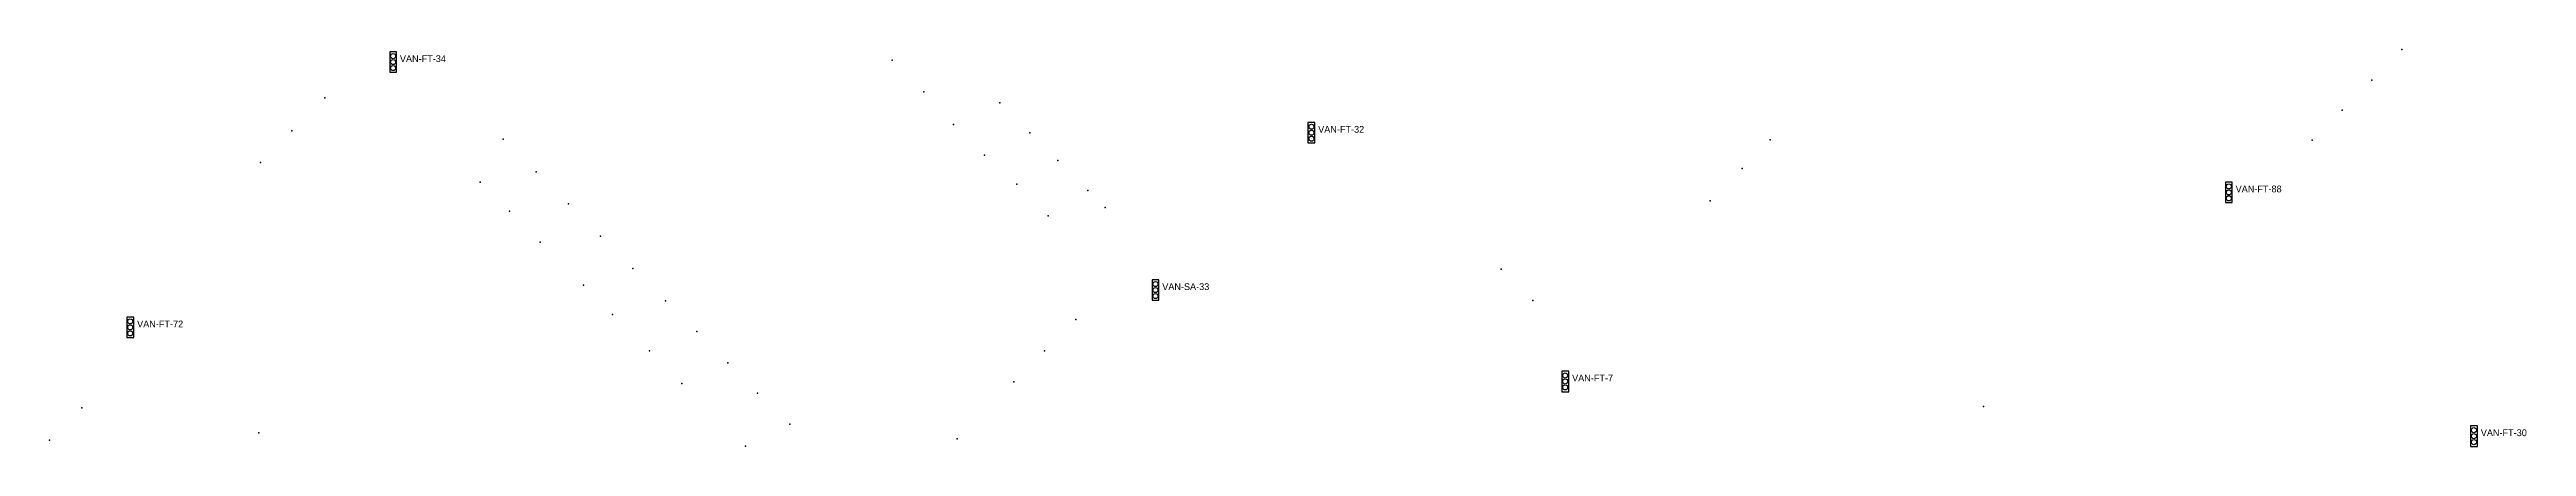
# Model space of a CAD drawing. Header units: inches. Extents: x 486474 to 494239, y 5455982 to 5460069.
# Drawn here: x 490822 to 491549, y 5458989 to 5459106 of the extents above; entities that cross this region are included whole.
import ezdxf

# ---------------------------------------------------------------- set-up
doc = ezdxf.new("R2010")
doc.units = ezdxf.units.IN
doc.header["$MEASUREMENT"] = 0
doc.layers.add('Parking Meters', color=10, linetype='Continuous')
doc.layers.add('Traffic Signals', color=10, linetype='Continuous')

msp = doc.modelspace()

# ---------------------------------------------------------------- texts
at = {"layer": 'Traffic Signals', "color": 1}
for s, p in [('VAN-FT-34', (490924.48, 5459101.91)), ('VAN-FT-32', (491194.25, 5459081.19)), ('VAN-FT-88', (491463.78, 5459063.7)), ('VAN-SA-33', (491148.44, 5459035.05)), ('VAN-FT-72', (490847.28, 5459024.1)), ('VAN-FT-7', (491268.85, 5459008.25)), ('VAN-FT-30', (491535.81, 5458992.21))]:
    msp.add_text(s, height=2, dxfattribs=at).set_placement(p)

# ---------------------------------------------------------------- linework, layer by layer
at = {"layer": 'Parking Meters', "color": 7}
for p in [(491069.1, 5459102.46), (491069.1, 5459102.46), (491512.65, 5459105.56), (491512.65, 5459105.56), (491503.79, 5459096.64), (491503.79, 5459096.64), (490902.38, 5459091.42), (490902.38, 5459091.42), (491078.4, 5459093.15), (491078.4, 5459093.15), (491100.74, 5459089.92), (491495.06, 5459087.85), (491495.06, 5459087.85), (490892.75, 5459081.78), (490892.75, 5459081.78), (490954.8, 5459079.35), (490954.8, 5459079.35), (491087.16, 5459083.6), (491087.16, 5459083.6), (491109.57, 5459081.14), (491109.57, 5459081.14), (491327.06, 5459079.08), (491486.28, 5459079), (491486.28, 5459079), (490883.56, 5459072.51), (491096.27, 5459074.59), (491096.27, 5459074.59), (491117.79, 5459073.02), (491117.79, 5459073.02), (490948.03, 5459066.71), (490948.03, 5459066.71), (490964.48, 5459069.73), (490964.48, 5459069.73), (491105.69, 5459066.11), (491105.69, 5459066.11), (491318.77, 5459070.7), (491318.77, 5459070.7), (490956.65, 5459058.16), (490956.65, 5459058.16), (490973.98, 5459060.34), (490973.98, 5459060.34), (491126.63, 5459064.23), (491126.63, 5459064.23), (491131.64, 5459059.27), (491309.43, 5459061.25), (491309.43, 5459061.25), (490983.46, 5459050.89), (490983.46, 5459050.89), (491114.96, 5459056.86), (491114.96, 5459056.86), (490965.7, 5459049.13), (490978.43, 5459036.48), (490978.43, 5459036.48), (490992.92, 5459041.42), (490992.92, 5459041.42), (491248.06, 5459041.18), (491248.06, 5459041.18), (491002.54, 5459031.91), (491002.54, 5459031.91), (491257.34, 5459032.04), (491257.34, 5459032.04), (490986.96, 5459027.93), (490986.96, 5459027.93), (491011.73, 5459022.88), (491011.73, 5459022.88), (491123.07, 5459026.41), (491123.07, 5459026.41), (490997.8, 5459017.22), (490997.8, 5459017.22), (491020.85, 5459013.76), (491020.85, 5459013.76), (491113.82, 5459017.21), (491113.82, 5459017.21), (491007.33, 5459007.68), (491104.89, 5459008.1), (490831.03, 5459000.54), (490831.03, 5459000.54), (491029.52, 5459004.78), (491029.52, 5459004.78), (491389.75, 5459000.88), (491389.75, 5459000.88), (490882.99, 5458993.22), (491039.03, 5458995.7), (491039.03, 5458995.7), (490821.55, 5458991.04), (490821.55, 5458991.04), (491025.98, 5458989.27), (491025.98, 5458989.27), (491088.15, 5458991.42), (491088.15, 5458991.42)]:
    msp.add_point(p, dxfattribs=at)
at = {"layer": 'Traffic Signals', "color": 1}
for points in [[(490921.48, 5459098.91), (490923.48, 5459098.91), (490923.48, 5459104.91), (490921.48, 5459104.91)], [(491191.25, 5459078.19), (491193.25, 5459078.19), (491193.25, 5459084.19), (491191.25, 5459084.19)], [(491460.78, 5459060.7), (491462.78, 5459060.7), (491462.78, 5459066.7), (491460.78, 5459066.7)], [(491145.44, 5459032.05), (491147.44, 5459032.05), (491147.44, 5459038.05), (491145.44, 5459038.05)], [(490844.28, 5459021.1), (490846.28, 5459021.1), (490846.28, 5459027.1), (490844.28, 5459027.1)], [(491265.85, 5459005.25), (491267.85, 5459005.25), (491267.85, 5459011.25), (491265.85, 5459011.25)], [(491532.81, 5458989.21), (491534.81, 5458989.21), (491534.81, 5458995.21), (491532.81, 5458995.21)]]:
    msp.add_lwpolyline(points, close=True, dxfattribs=at)
for centre in [(490922.48, 5459103.66), (490922.48, 5459101.91), (490922.48, 5459100.16), (491192.25, 5459082.94), (491192.25, 5459081.19), (491192.25, 5459079.44), (491461.78, 5459065.45), (491461.78, 5459063.7), (491461.78, 5459061.95), (491146.44, 5459036.8), (491146.44, 5459035.05), (491146.44, 5459033.3), (490845.28, 5459025.85), (490845.28, 5459024.1), (490845.28, 5459022.35), (491266.85, 5459010), (491266.85, 5459008.25), (491266.85, 5459006.5), (491533.81, 5458993.96), (491533.81, 5458992.21), (491533.81, 5458990.46)]:
    msp.add_circle(centre, 0.75, dxfattribs=at)

msp.set_redraw_order([(e.dxf.handle, doc.entitydb.next_handle()) for e in msp.query("TEXT MTEXT ATTDEF DIMENSION ARC_DIMENSION")])  # texts and dimensions are drawn at this point

doc.saveas('drawing.dxf')
